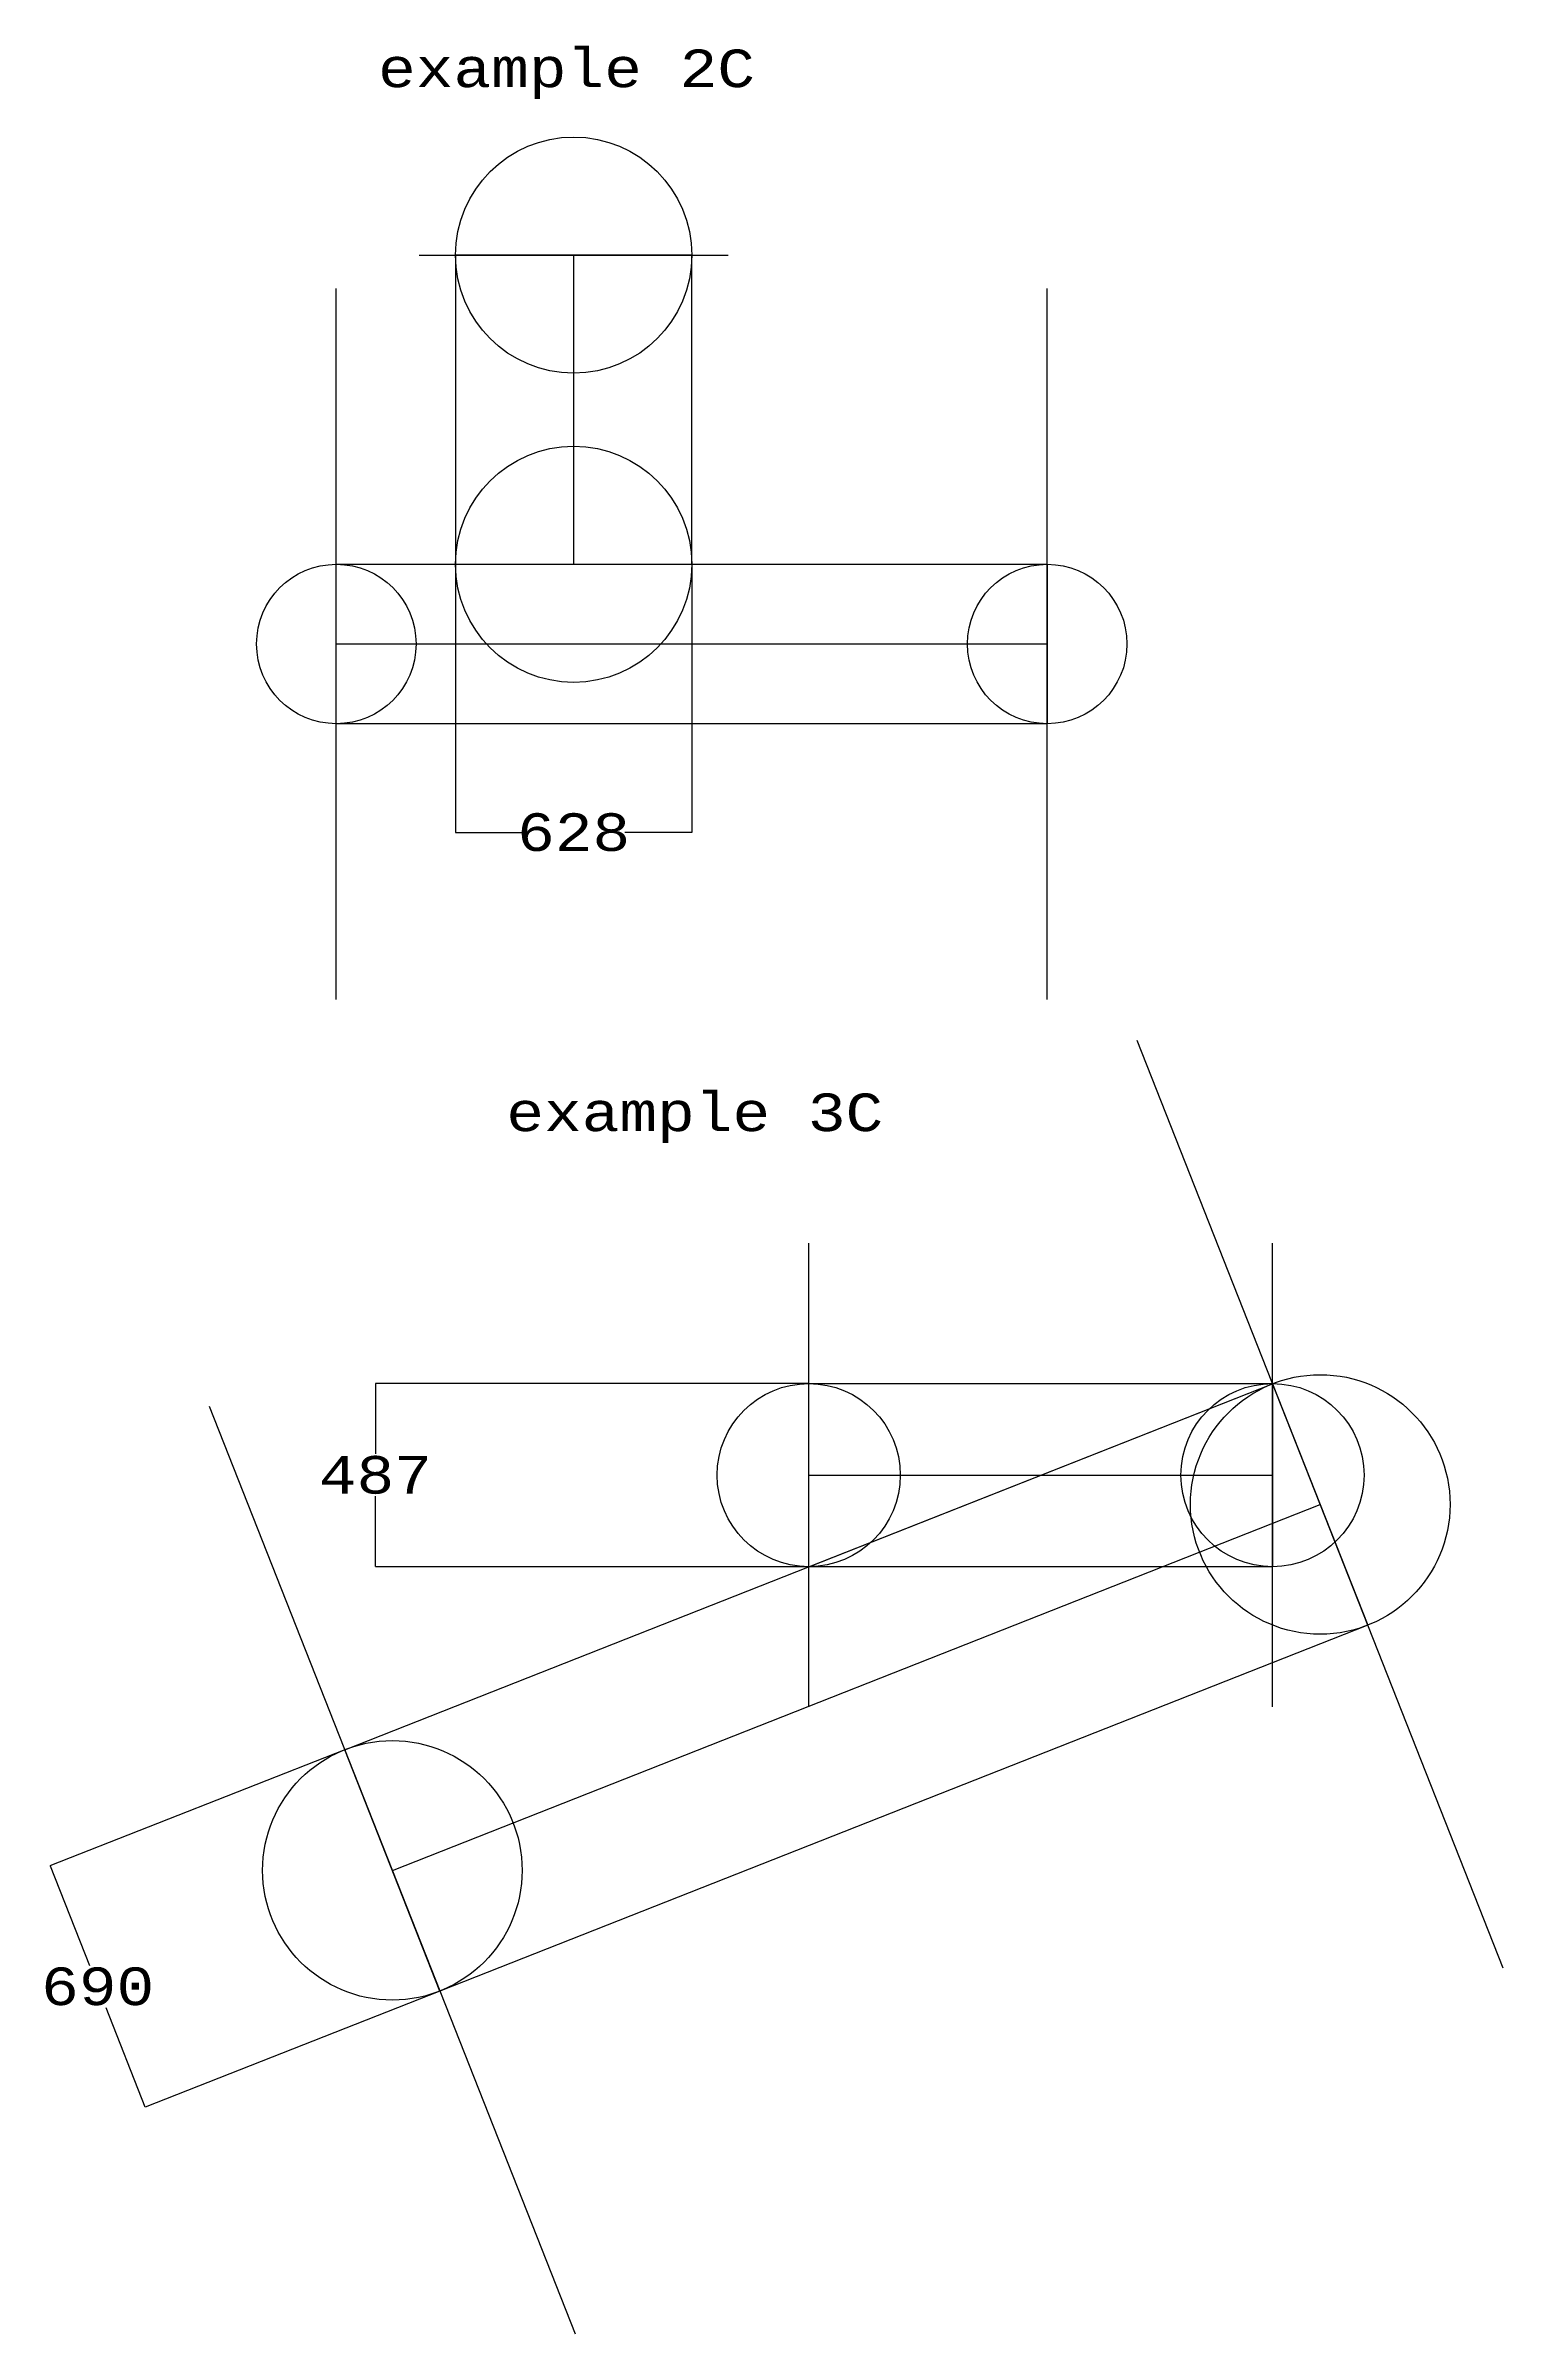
# Model space of a CAD drawing. Header units: centimetres. Extents: x -14200 to 24920, y -12667 to 8144.
# Drawn here: x -3645 to 230, y -4766 to 1320 of the extents above; entities that cross this region are included whole.
import ezdxf

# ---------------------------------------------------------------- set-up
doc = ezdxf.new("R2010")
doc.units = ezdxf.units.CM
doc.header["$MEASUREMENT"] = 0
for name, color, linetype in [('intersection', 1, 'Continuous'), ('Rectangle', 5, 'Continuous'), ('text', 7, 'Continuous')]:
    doc.layers.add(name, color=color, linetype=linetype)
doc.styles.get("Standard").update_dxf_attribs({"font": 'COUR.TTF', "height": 100})
doc.dimstyles.get("Standard").update_dxf_attribs({"dimtxt": 0.18, "dimasz": 0.18, "dimexe": 0.18, "dimexo": 0.0625, "dimgap": 0.09, "dimtad": 0, "dimtih": 1, "dimtoh": 1, "dimdec": 0, "dimzin": 0, "dimdsep": 46, "dimtxsty": 'Standard', "dimcen": 0.09, "dimadec": 0, "dimazin": 0, "dimtfac": 1, "dimtdec": 0, "dimtofl": 0, "dimtmove": 0, "dimatfit": 3, "dimfxl": 0, "dimtolj": 1, "dimtzin": 0, "dimarcsym": 0})

# ---------------------------------------------------------------- blocks, each defined once
blk = doc.blocks.new('*D92')
at = {"color": 0, "lineweight": -2}
for p, q in [((-2849.6, -3211.1), (-3633.3, -3520.1)), ((-3633, -3520.3), (-3528.7, -3784.7)), ((-2596.5, -3853), (-3380.1, -4162)), ((-3380, -4161.8), (-3484.3, -3897.3))]:
    blk.add_line(p, q, dxfattribs=at)
at = {"color": 0}
for points in [[(-3633, -3520.2), (-3633.1, -3520.3), (-3633.1, -3520.1)], [(-3380, -4161.8), (-3380, -4161.8), (-3379.9, -4162)]]:
    blk.add_solid(points, dxfattribs=at)
at = {"color": 0, "insert": (-3506.5, -3841), "char_height": 100, "attachment_point": 5}
blk.add_mtext('\\A1;690', dxfattribs=at)
blk = doc.blocks.new('*D93')
at = {"color": 0, "lineweight": -2}
for p, q in [((-1616.1, -2237.5), (-2768.2, -2237.5)), ((-2768, -2237.7), (-2768, -2424.7)), ((-2768, -2724.3), (-2768, -2537.3)), ((-1616.1, -2724.5), (-2768.2, -2724.5))]:
    blk.add_line(p, q, dxfattribs=at)
at = {"color": 0}
for points in [[(-2768, -2237.7), (-2768, -2237.7), (-2768, -2237.5)], [(-2768, -2724.3), (-2768, -2724.3), (-2768, -2724.5)]]:
    blk.add_solid(points, dxfattribs=at)
at = {"color": 0, "insert": (-2768, -2481), "char_height": 100, "attachment_point": 5}
blk.add_mtext('\\A1;487', dxfattribs=at)
blk = doc.blocks.new('*D121')
at = {"color": 0, "lineweight": -2}
for p, q in [((-2555, -59.1), (-2555, -772.2)), ((-1927, -59.1), (-1927, -772.2)), ((-2554.8, -772), (-2377.1, -772)), ((-1927.2, -772), (-2104.9, -772))]:
    blk.add_line(p, q, dxfattribs=at)
at = {"color": 0}
for points in [[(-2554.8, -772), (-2554.8, -772), (-2555, -772)], [(-1927.2, -772), (-1927.2, -772), (-1927, -772)]]:
    blk.add_solid(points, dxfattribs=at)
at = {"color": 0, "insert": (-2241, -772), "char_height": 100, "attachment_point": 5}
blk.add_mtext('\\A1;628', dxfattribs=at)

msp = doc.modelspace()

# ---------------------------------------------------------------- linework, layer by layer
for p, q in [((-2652, 763), (-1830, 763)), ((-2241, 763), (-2241, -59)), ((-2872, -1216), (-2872, 674)), ((-982, -1216), (-982, 674)), ((-2652, -59), (-1830, -59)), ((-2872, -271), (-982, -271)), ((230.5, -3792.5), (-742.5, -1325.5)), ((-1616, -3097.5), (-1616, -1864.5)), ((-383, -3097.5), (-383, -1864.5)), ((-2236.5, -4765.5), (-3209.5, -2298.5)), ((-1616, -2481), (-383, -2481)), ((-2723, -3532), (-256, -2559))]:
    msp.add_line(p, q)
for centre, radius in [((-2241, 763), 314), ((-2241, -59), 314), ((-2872, -271), 212), ((-982, -271), 212), ((-1616, -2481), 243.5), ((-383, -2481), 243.5), ((-256, -2559), 345), ((-2723, -3532), 345)]:
    msp.add_circle(centre, radius)
at = {"layer": 'intersection'}
for points in [[(-1615.9, -2724.5), (-383, -2238.2), (-383, -2724.5), (-1615.9, -2724.5)], [(-1615.9, -2724.5)]]:
    msp.add_lwpolyline(points, dxfattribs=at)
at = {"layer": 'Rectangle'}
for points in [[(-2555, -59.1), (-1927, -59.1), (-1927, 763), (-2555, 763), (-2555, -59.1)], [(-2872, -59), (-982, -59), (-982, -483), (-2872, -483), (-2872, -59)], [(-2849.6, -3211.1), (-382.6, -2238.1), (-129.4, -2879.9), (-2596.4, -3852.9), (-2849.6, -3211.1)], [(-1616.1, -2237.5), (-383, -2237.5), (-383, -2724.5), (-1615.9, -2724.5), (-1616.1, -2237.5)]]:
    msp.add_lwpolyline(points, dxfattribs=at)

# ---------------------------------------------------------------- texts
at = {"layer": 'text'}
for s, p in [('example 2C', (-2761, 1209.7)), ('example 3C', (-2420, -1566.3))]:
    msp.add_text(s, height=100, dxfattribs=at).set_placement(p)

# ---------------------------------------------------------------- dimensions: what is measured, and where the dimension line sits
for p1, p2, distance, picture, middle in [((-2555, -59), (-1927, -59), -713, '*D121', (-2241, -772)), ((-1616, -2237.5), (-1616, -2724.5), -1152, '*D93', (-2768, -2481)), ((-2849.6, -3211.1), (-2596.4, -3852.9), -842.3, '*D92', (-3506.5, -3841))]:
    dim = msp.add_aligned_dim(p1=p1, p2=p2, distance=distance, dimstyle='Standard')
    dim.commit()
    dim.dimension.update_dxf_attribs({"geometry": picture, "text_midpoint": middle})

doc.saveas('drawing.dxf')
